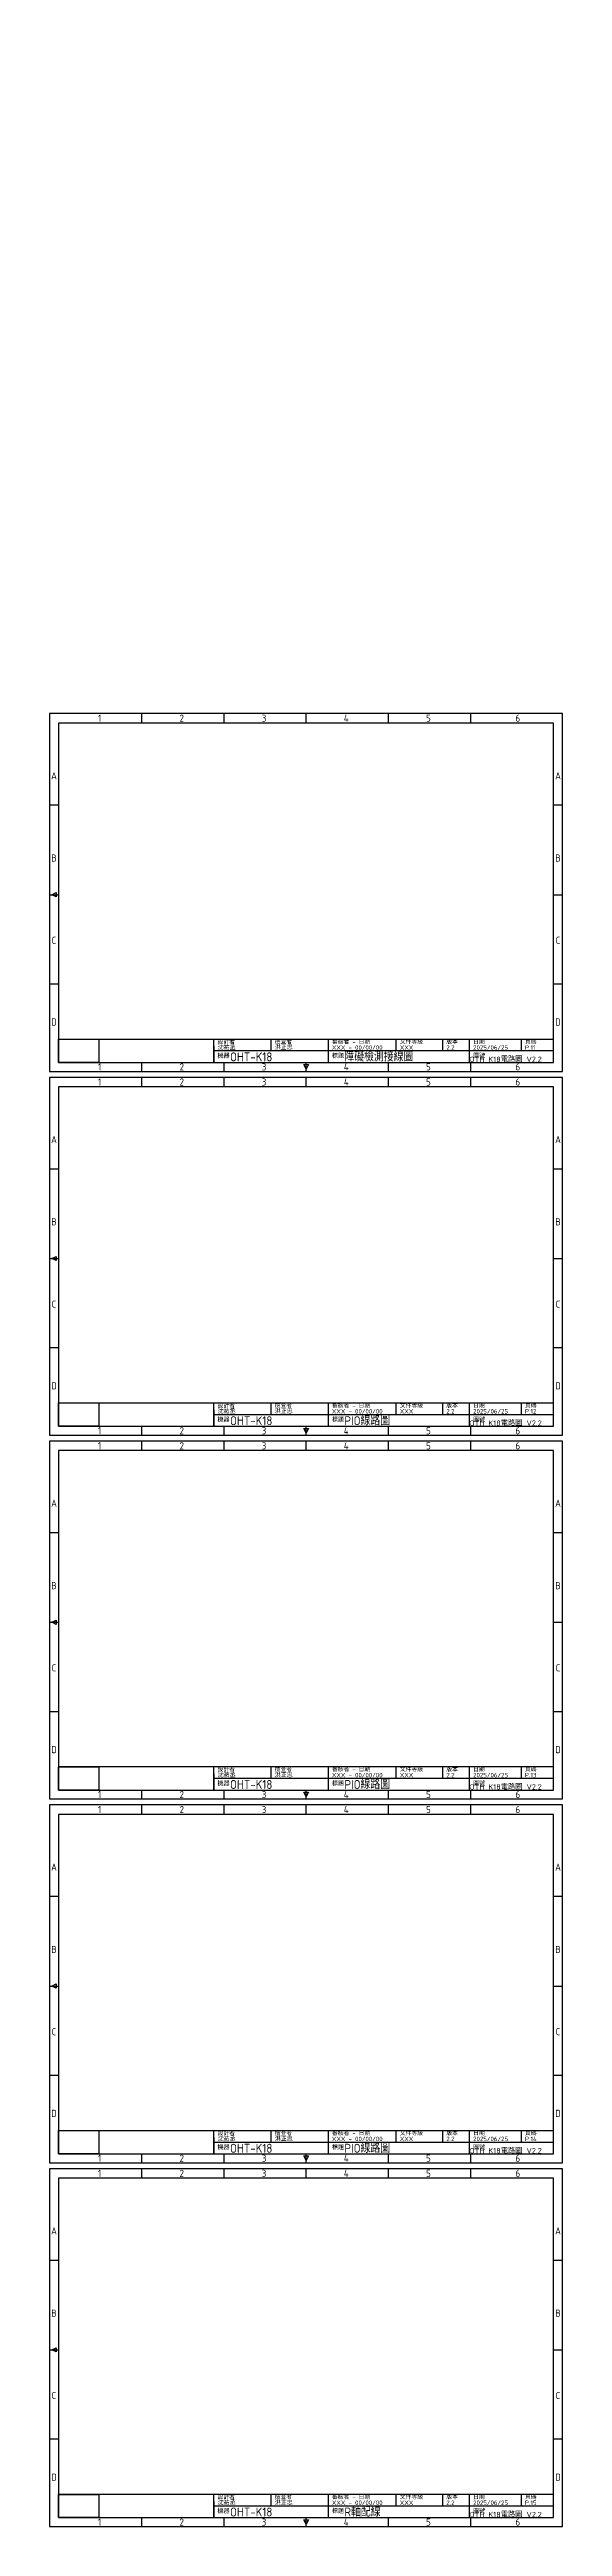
# Model space of a CAD drawing. Header units: millimetres. Extents: x -18 to 2429, y -1164 to 433.
# Drawn here: x 669 to 812, y -568 to 125 of the extents above; entities that cross this region are included whole.
import ezdxf
from ezdxf.enums import TextEntityAlignment as Align

# ---------------------------------------------------------------- set-up
doc = ezdxf.new("R2018")
doc.units = ezdxf.units.MM
for name, color, linetype in [('商標', 7, 'Continuous'), ('圖框', 7, 'Continuous'), ('文字框', 7, 'Continuous')]:
    doc.layers.add(name, color=color, linetype=linetype)
doc.layers.add('視埠', color=1, linetype='Continuous', plot=False)
doc.styles.add('ISO Proportional', font='isocp.shx', dxfattribs={"bigfont": 'chineset.shx'})
doc.styles.get("Standard").update_dxf_attribs({"font": 'txt.shx', "bigfont": 'chineset.shx'})
picture_1 = doc.add_image_def('image1.jpg', size_in_pixel=(194, 112))

# ---------------------------------------------------------------- blocks, each defined once
blk = doc.blocks.new('*U36')
at = {"color": 0, "linetype": 'ByBlock', "lineweight": 30, "width": 0.8, "flags": 104}
blk.add_attdef('說明', text='', height=0.9, dxfattribs=at).set_placement((0, 0.5), align=Align.TOP_LEFT)
blk = doc.blocks.new('A4橫式')
at = {"layer": '商標'}
for p, q in [((5, 18.3), (92, 18.3)), ((92, 14.3), (92, 5.2))]:
    blk.add_line(p, q, dxfattribs=at)
at = {"layer": '圖框'}
for p, q in [((51.5, 200.3), (51.5, 195.3)), ((97.5, 200.3), (97.5, 195.3)), ((143.5, 195.3), (143.5, 200.3)), ((189.5, 200.3), (189.5, 195.3)), ((235.5, 200.3), (235.5, 195.3)), ((5, 149), (0, 149)), ((287, 149), (282, 149)), ((0, 99), (5, 99)), ((1.3, 99), (3.8, 100.2)), ((3.8, 97.8), (1.3, 99)), ((3.8, 100.2), (3.8, 97.8)), ((282, 99), (287, 99)), ((5, 49), (0, 49)), ((287, 49), (282, 49)), ((51.5, 5.2), (51.5, 0.2)), ((97.5, 5.2), (97.5, 0.2)), ((142.3, 4), (144.8, 4)), ((143.5, 1.5), (142.3, 4)), ((143.5, 0.2), (143.5, 5.2)), ((144.8, 4), (143.5, 1.5)), ((189.5, 5.2), (189.5, 0.2)), ((235.5, 5.2), (235.5, 0.2))]:
    blk.add_line(p, q, dxfattribs=at)
blk.add_lwpolyline([(5, 195), (5, 5.2), (282, 5.2), (282, 195), (5, 195)], dxfattribs=at)
at = {"layer": '文字框', "color": 5}
for p, q in [((92, 18.3), (282, 18.3)), ((92, 5.2), (92, 18.3)), ((124, 11.8), (124, 18.3)), ((156, 11.8), (156, 18.3)), ((194, 11.8), (194, 18.3)), ((220, 11.8), (220, 18.3)), ((235, 11.8), (235, 18.3)), ((264, 11.8), (264, 18.3)), ((92, 11.8), (156, 11.8)), ((156, 5.2), (156, 11.8)), ((156, 11.8), (220, 11.8)), ((220, 11.8), (282, 11.8)), ((235, 5.2), (235, 11.8))]:
    blk.add_line(p, q, dxfattribs=at)
at = {"layer": '視埠'}
blk.add_lwpolyline([(287, 0.2), (287, 200.3), (0, 200.3), (0, 0.2)], close=True, dxfattribs=at)
at = {"layer": '圖框', "style": 'ISO Proportional'}
for s, p in [('1', (28, 197.7)), ('2', (74, 197.7)), ('3', (120, 197.7)), ('4', (166, 197.7)), ('5', (212, 197.7)), ('6', (262, 197.7)), ('A', (2.5, 165.5)), ('A', (284.5, 165.5)), ('B', (2.5, 119.5)), ('B', (284.5, 119.5)), ('C', (2.5, 73.5)), ('C', (284.5, 73.5)), ('D', (2.5, 27.8)), ('D', (284.5, 27.8)), ('1', (28, 2.7)), ('2', (74, 2.7)), ('3', (120, 2.7)), ('4', (166, 2.7)), ('5', (212, 2.7)), ('6', (262, 2.7))]:
    blk.add_text(s, height=4, dxfattribs=at).set_placement(p, align=Align.MIDDLE)
at = {"layer": '文字框', "style": 'ISO Proportional'}
for s, height, p in [('設計者', 2.4, (94, 16.7)), ('檢查者', 2.4, (126, 16.7)), ('審核者 - 日期', 2.4, (158, 16.7)), ('文件等級', 2.4, (196, 16.7)), ('版本', 2.4, (222, 16.7)), ('日期', 2.4, (237, 16.7)), ('頁碼', 2.4, (266, 16.7)), ('機器', 2.5, (94, 8.8)), ('標題', 2.5, (158, 8.8)), ('圖號', 2.5, (237, 8.8))]:
    blk.add_text(s, height=height, dxfattribs=at).set_placement(p, align=Align.MIDDLE_LEFT)
at = {"layer": '文字框', "style": 'ISO Proportional', "flags": 8}
for tag, p in [('DESIGNED_BY', (94, 13.8)), ('CHECKED_BY', (126, 13.8)), ('APPROVED_BY_DATE', (158, 13.8)), ('LEVELS', (196, 13.8)), ('EDITION', (222, 13.8)), ('DATE', (237, 13.8)), ('PAGE', (266, 13.8))]:
    blk.add_attdef(tag, text='', height=2.5, dxfattribs=at).set_placement(p, align=Align.MIDDLE_LEFT)
at = {"layer": '文字框', "color": 6, "style": 'ISO Proportional', "flags": 8}
for tag, height, p in [('MACHINE', 5, (101, 8.6)), ('TITLE', 5, (165, 8.6)), ('DRAWING_NUMBER', 3, (244, 8.6))]:
    blk.add_attdef(tag, text='', height=height, dxfattribs=at).set_placement(p, align=Align.MIDDLE_LEFT)
at = {"layer": '商標'}
image = blk.add_image(picture_1, insert=(5, 5.2), size_in_units=(22.5, 13), dxfattribs=at)
image.dxf.flags = 7

msp = doc.modelspace()

# ---------------------------------------------------------------- block references
at = {"linetype": 'ByBlock'}
ref = msp.add_blockref('*U36', (740.8, 124.13), dxfattribs=at)
lines = msp.add_mtext('\\W0.8000;', dxfattribs={"color": 0, "linetype": 'ByBlock', "insert": (740.8, 124.63), "char_height": 2.5, "attachment_point": 1})
ref.add_attrib('說明', '', (740.8, 124.63), dxfattribs={"flags": 104}).embed_mtext(lines)
ref = msp.add_blockref('A4橫式', (668.54, -161.17, -1334.74), dxfattribs=dict(at, xscale=0.5, yscale=0.5, zscale=0.5))
ref.add_attrib('EDITION', '2.2', dxfattribs={"layer": '文字框', "height": 1.25, "style": 'ISO Proportional'}).set_placement((779.54, -154.4, -1334.74), align=Align.MIDDLE_LEFT)
ref.add_attrib('TITLE', '障礙檢測接線圖', dxfattribs={"layer": '文字框', "color": 6, "height": 2.5, "style": 'ISO Proportional'}).set_placement((751.04, -157.02, -1334.74), align=Align.MIDDLE_LEFT)
ref.add_attrib('DATE', '2025/06/25', dxfattribs={"layer": '文字框', "height": 1.25, "style": 'ISO Proportional'}).set_placement((787.04, -154.4, -1334.74), align=Align.MIDDLE_LEFT)
ref.add_attrib('APPROVED_BY_DATE', 'XXX - 00/00/00', dxfattribs={"layer": '文字框', "height": 1.25, "style": 'ISO Proportional'}).set_placement((747.54, -154.4, -1334.74), align=Align.MIDDLE_LEFT)
ref.add_attrib('DESIGNED_BY', '沈祐丞', dxfattribs={"layer": '文字框', "height": 1.25, "style": 'ISO Proportional'}).set_placement((715.54, -154.4, -1334.74), align=Align.MIDDLE_LEFT)
ref.add_attrib('CHECKED_BY', '洪正忠', dxfattribs={"layer": '文字框', "height": 1.25, "style": 'ISO Proportional'}).set_placement((731.54, -154.4, -1334.74), align=Align.MIDDLE_LEFT)
ref.add_attrib('MACHINE', 'OHT-K18', dxfattribs={"layer": '文字框', "color": 6, "height": 2.5, "style": 'ISO Proportional'}).set_placement((719.04, -157.02, -1334.74), align=Align.MIDDLE_LEFT)
ref.add_attrib('LEVELS', 'XXX', dxfattribs={"layer": '文字框', "height": 1.25, "style": 'ISO Proportional'}).set_placement((766.54, -154.4, -1334.74), align=Align.MIDDLE_LEFT)
ref.add_attrib('DRAWING_NUMBER', 'OTH K18電路圖_V2.2', dxfattribs={"layer": '文字框', "color": 6, "height": 1.5, "style": 'ISO Proportional'}).set_placement((786.04, -157.7, -1290.28), align=Align.MIDDLE_LEFT)
ref.add_attrib('PAGE', 'P.11', dxfattribs={"layer": '文字框', "height": 1.25, "style": 'ISO Proportional'}).set_placement((801.54, -154.4, -1334.74), align=Align.MIDDLE_LEFT)
ref = msp.add_blockref('A4橫式', (668.54, -262.89, -1334.74), dxfattribs=dict(at, xscale=0.5, yscale=0.5, zscale=0.5))
ref.add_attrib('EDITION', '2.2', dxfattribs={"layer": '文字框', "height": 1.25, "style": 'ISO Proportional'}).set_placement((779.54, -256.12, -1334.74), align=Align.MIDDLE_LEFT)
ref.add_attrib('TITLE', 'PIO線路圖', dxfattribs={"layer": '文字框', "color": 6, "height": 2.5, "style": 'ISO Proportional'}).set_placement((751.04, -258.74, -1334.74), align=Align.MIDDLE_LEFT)
ref.add_attrib('DATE', '2025/06/25', dxfattribs={"layer": '文字框', "height": 1.25, "style": 'ISO Proportional'}).set_placement((787.04, -256.12, -1334.74), align=Align.MIDDLE_LEFT)
ref.add_attrib('APPROVED_BY_DATE', 'XXX - 00/00/00', dxfattribs={"layer": '文字框', "height": 1.25, "style": 'ISO Proportional'}).set_placement((747.54, -256.12, -1334.74), align=Align.MIDDLE_LEFT)
ref.add_attrib('DESIGNED_BY', '沈祐丞', dxfattribs={"layer": '文字框', "height": 1.25, "style": 'ISO Proportional'}).set_placement((715.54, -256.12, -1334.74), align=Align.MIDDLE_LEFT)
ref.add_attrib('CHECKED_BY', '洪正忠', dxfattribs={"layer": '文字框', "height": 1.25, "style": 'ISO Proportional'}).set_placement((731.54, -256.12, -1334.74), align=Align.MIDDLE_LEFT)
ref.add_attrib('MACHINE', 'OHT-K18', dxfattribs={"layer": '文字框', "color": 6, "height": 2.5, "style": 'ISO Proportional'}).set_placement((719.04, -258.74, -1334.74), align=Align.MIDDLE_LEFT)
ref.add_attrib('LEVELS', 'XXX', dxfattribs={"layer": '文字框', "height": 1.25, "style": 'ISO Proportional'}).set_placement((766.54, -256.12, -1334.74), align=Align.MIDDLE_LEFT)
ref.add_attrib('DRAWING_NUMBER', 'OTH K18電路圖_V2.2', dxfattribs={"layer": '文字框', "color": 6, "height": 1.5, "style": 'ISO Proportional'}).set_placement((786.04, -259.42, -1290.28), align=Align.MIDDLE_LEFT)
ref.add_attrib('PAGE', 'P.12', dxfattribs={"layer": '文字框', "height": 1.25, "style": 'ISO Proportional'}).set_placement((801.54, -256.12, -1334.74), align=Align.MIDDLE_LEFT)
ref = msp.add_blockref('A4橫式', (668.54, -364.6, -1334.74), dxfattribs=dict(at, xscale=0.5, yscale=0.5, zscale=0.5))
ref.add_attrib('EDITION', '2.2', dxfattribs={"layer": '文字框', "height": 1.25, "style": 'ISO Proportional'}).set_placement((779.54, -357.83, -1334.74), align=Align.MIDDLE_LEFT)
ref.add_attrib('TITLE', 'PIO線路圖', dxfattribs={"layer": '文字框', "color": 6, "height": 2.5, "style": 'ISO Proportional'}).set_placement((751.04, -360.45, -1334.74), align=Align.MIDDLE_LEFT)
ref.add_attrib('DATE', '2025/06/25', dxfattribs={"layer": '文字框', "height": 1.25, "style": 'ISO Proportional'}).set_placement((787.04, -357.83, -1334.74), align=Align.MIDDLE_LEFT)
ref.add_attrib('APPROVED_BY_DATE', 'XXX - 00/00/00', dxfattribs={"layer": '文字框', "height": 1.25, "style": 'ISO Proportional'}).set_placement((747.54, -357.83, -1334.74), align=Align.MIDDLE_LEFT)
ref.add_attrib('DESIGNED_BY', '沈祐丞', dxfattribs={"layer": '文字框', "height": 1.25, "style": 'ISO Proportional'}).set_placement((715.54, -357.83, -1334.74), align=Align.MIDDLE_LEFT)
ref.add_attrib('CHECKED_BY', '洪正忠', dxfattribs={"layer": '文字框', "height": 1.25, "style": 'ISO Proportional'}).set_placement((731.54, -357.83, -1334.74), align=Align.MIDDLE_LEFT)
ref.add_attrib('MACHINE', 'OHT-K18', dxfattribs={"layer": '文字框', "color": 6, "height": 2.5, "style": 'ISO Proportional'}).set_placement((719.04, -360.45, -1334.74), align=Align.MIDDLE_LEFT)
ref.add_attrib('LEVELS', 'XXX', dxfattribs={"layer": '文字框', "height": 1.25, "style": 'ISO Proportional'}).set_placement((766.54, -357.83, -1334.74), align=Align.MIDDLE_LEFT)
ref.add_attrib('DRAWING_NUMBER', 'OTH K18電路圖_V2.2', dxfattribs={"layer": '文字框', "color": 6, "height": 1.5, "style": 'ISO Proportional'}).set_placement((786.04, -361.13, -1290.28), align=Align.MIDDLE_LEFT)
ref.add_attrib('PAGE', 'P.13', dxfattribs={"layer": '文字框', "height": 1.25, "style": 'ISO Proportional'}).set_placement((801.54, -357.83, -1334.74), align=Align.MIDDLE_LEFT)
ref = msp.add_blockref('A4橫式', (668.54, -466.32, -1334.74), dxfattribs=dict(at, xscale=0.5, yscale=0.5, zscale=0.5))
ref.add_attrib('EDITION', '2.2', dxfattribs={"layer": '文字框', "height": 1.25, "style": 'ISO Proportional'}).set_placement((779.54, -459.55, -1334.74), align=Align.MIDDLE_LEFT)
ref.add_attrib('TITLE', 'PIO線路圖', dxfattribs={"layer": '文字框', "color": 6, "height": 2.5, "style": 'ISO Proportional'}).set_placement((751.04, -462.17, -1334.74), align=Align.MIDDLE_LEFT)
ref.add_attrib('DATE', '2025/06/25', dxfattribs={"layer": '文字框', "height": 1.25, "style": 'ISO Proportional'}).set_placement((787.04, -459.55, -1334.74), align=Align.MIDDLE_LEFT)
ref.add_attrib('APPROVED_BY_DATE', 'XXX - 00/00/00', dxfattribs={"layer": '文字框', "height": 1.25, "style": 'ISO Proportional'}).set_placement((747.54, -459.55, -1334.74), align=Align.MIDDLE_LEFT)
ref.add_attrib('DESIGNED_BY', '沈祐丞', dxfattribs={"layer": '文字框', "height": 1.25, "style": 'ISO Proportional'}).set_placement((715.54, -459.55, -1334.74), align=Align.MIDDLE_LEFT)
ref.add_attrib('CHECKED_BY', '洪正忠', dxfattribs={"layer": '文字框', "height": 1.25, "style": 'ISO Proportional'}).set_placement((731.54, -459.55, -1334.74), align=Align.MIDDLE_LEFT)
ref.add_attrib('MACHINE', 'OHT-K18', dxfattribs={"layer": '文字框', "color": 6, "height": 2.5, "style": 'ISO Proportional'}).set_placement((719.04, -462.17, -1334.74), align=Align.MIDDLE_LEFT)
ref.add_attrib('LEVELS', 'XXX', dxfattribs={"layer": '文字框', "height": 1.25, "style": 'ISO Proportional'}).set_placement((766.54, -459.55, -1334.74), align=Align.MIDDLE_LEFT)
ref.add_attrib('DRAWING_NUMBER', 'OTH K18電路圖_V2.2', dxfattribs={"layer": '文字框', "color": 6, "height": 1.5, "style": 'ISO Proportional'}).set_placement((786.04, -462.85, -1290.28), align=Align.MIDDLE_LEFT)
ref.add_attrib('PAGE', 'P.14', dxfattribs={"layer": '文字框', "height": 1.25, "style": 'ISO Proportional'}).set_placement((801.54, -459.55, -1334.74), align=Align.MIDDLE_LEFT)
ref = msp.add_blockref('A4橫式', (668.54, -568.03, -1334.74), dxfattribs=dict(at, xscale=0.5, yscale=0.5, zscale=0.5))
ref.add_attrib('EDITION', '2.2', dxfattribs={"layer": '文字框', "height": 1.25, "style": 'ISO Proportional'}).set_placement((779.54, -561.27, -1334.74), align=Align.MIDDLE_LEFT)
ref.add_attrib('TITLE', 'R軸配線', dxfattribs={"layer": '文字框', "color": 6, "height": 2.5, "style": 'ISO Proportional'}).set_placement((751.04, -563.88, -1334.74), align=Align.MIDDLE_LEFT)
ref.add_attrib('DATE', '2025/06/25', dxfattribs={"layer": '文字框', "height": 1.25, "style": 'ISO Proportional'}).set_placement((787.04, -561.27, -1334.74), align=Align.MIDDLE_LEFT)
ref.add_attrib('APPROVED_BY_DATE', 'XXX - 00/00/00', dxfattribs={"layer": '文字框', "height": 1.25, "style": 'ISO Proportional'}).set_placement((747.54, -561.27, -1334.74), align=Align.MIDDLE_LEFT)
ref.add_attrib('DESIGNED_BY', '沈祐丞', dxfattribs={"layer": '文字框', "height": 1.25, "style": 'ISO Proportional'}).set_placement((715.54, -561.27, -1334.74), align=Align.MIDDLE_LEFT)
ref.add_attrib('CHECKED_BY', '洪正忠', dxfattribs={"layer": '文字框', "height": 1.25, "style": 'ISO Proportional'}).set_placement((731.54, -561.27, -1334.74), align=Align.MIDDLE_LEFT)
ref.add_attrib('MACHINE', 'OHT-K18', dxfattribs={"layer": '文字框', "color": 6, "height": 2.5, "style": 'ISO Proportional'}).set_placement((719.04, -563.88, -1334.74), align=Align.MIDDLE_LEFT)
ref.add_attrib('LEVELS', 'XXX', dxfattribs={"layer": '文字框', "height": 1.25, "style": 'ISO Proportional'}).set_placement((766.54, -561.27, -1334.74), align=Align.MIDDLE_LEFT)
ref.add_attrib('DRAWING_NUMBER', 'OTH K18電路圖_V2.2', dxfattribs={"layer": '文字框', "color": 6, "height": 1.5, "style": 'ISO Proportional'}).set_placement((786.04, -564.57, -1290.28), align=Align.MIDDLE_LEFT)
ref.add_attrib('PAGE', 'P.15', dxfattribs={"layer": '文字框', "height": 1.25, "style": 'ISO Proportional'}).set_placement((801.54, -561.27, -1334.74), align=Align.MIDDLE_LEFT)

doc.saveas('drawing.dxf')
